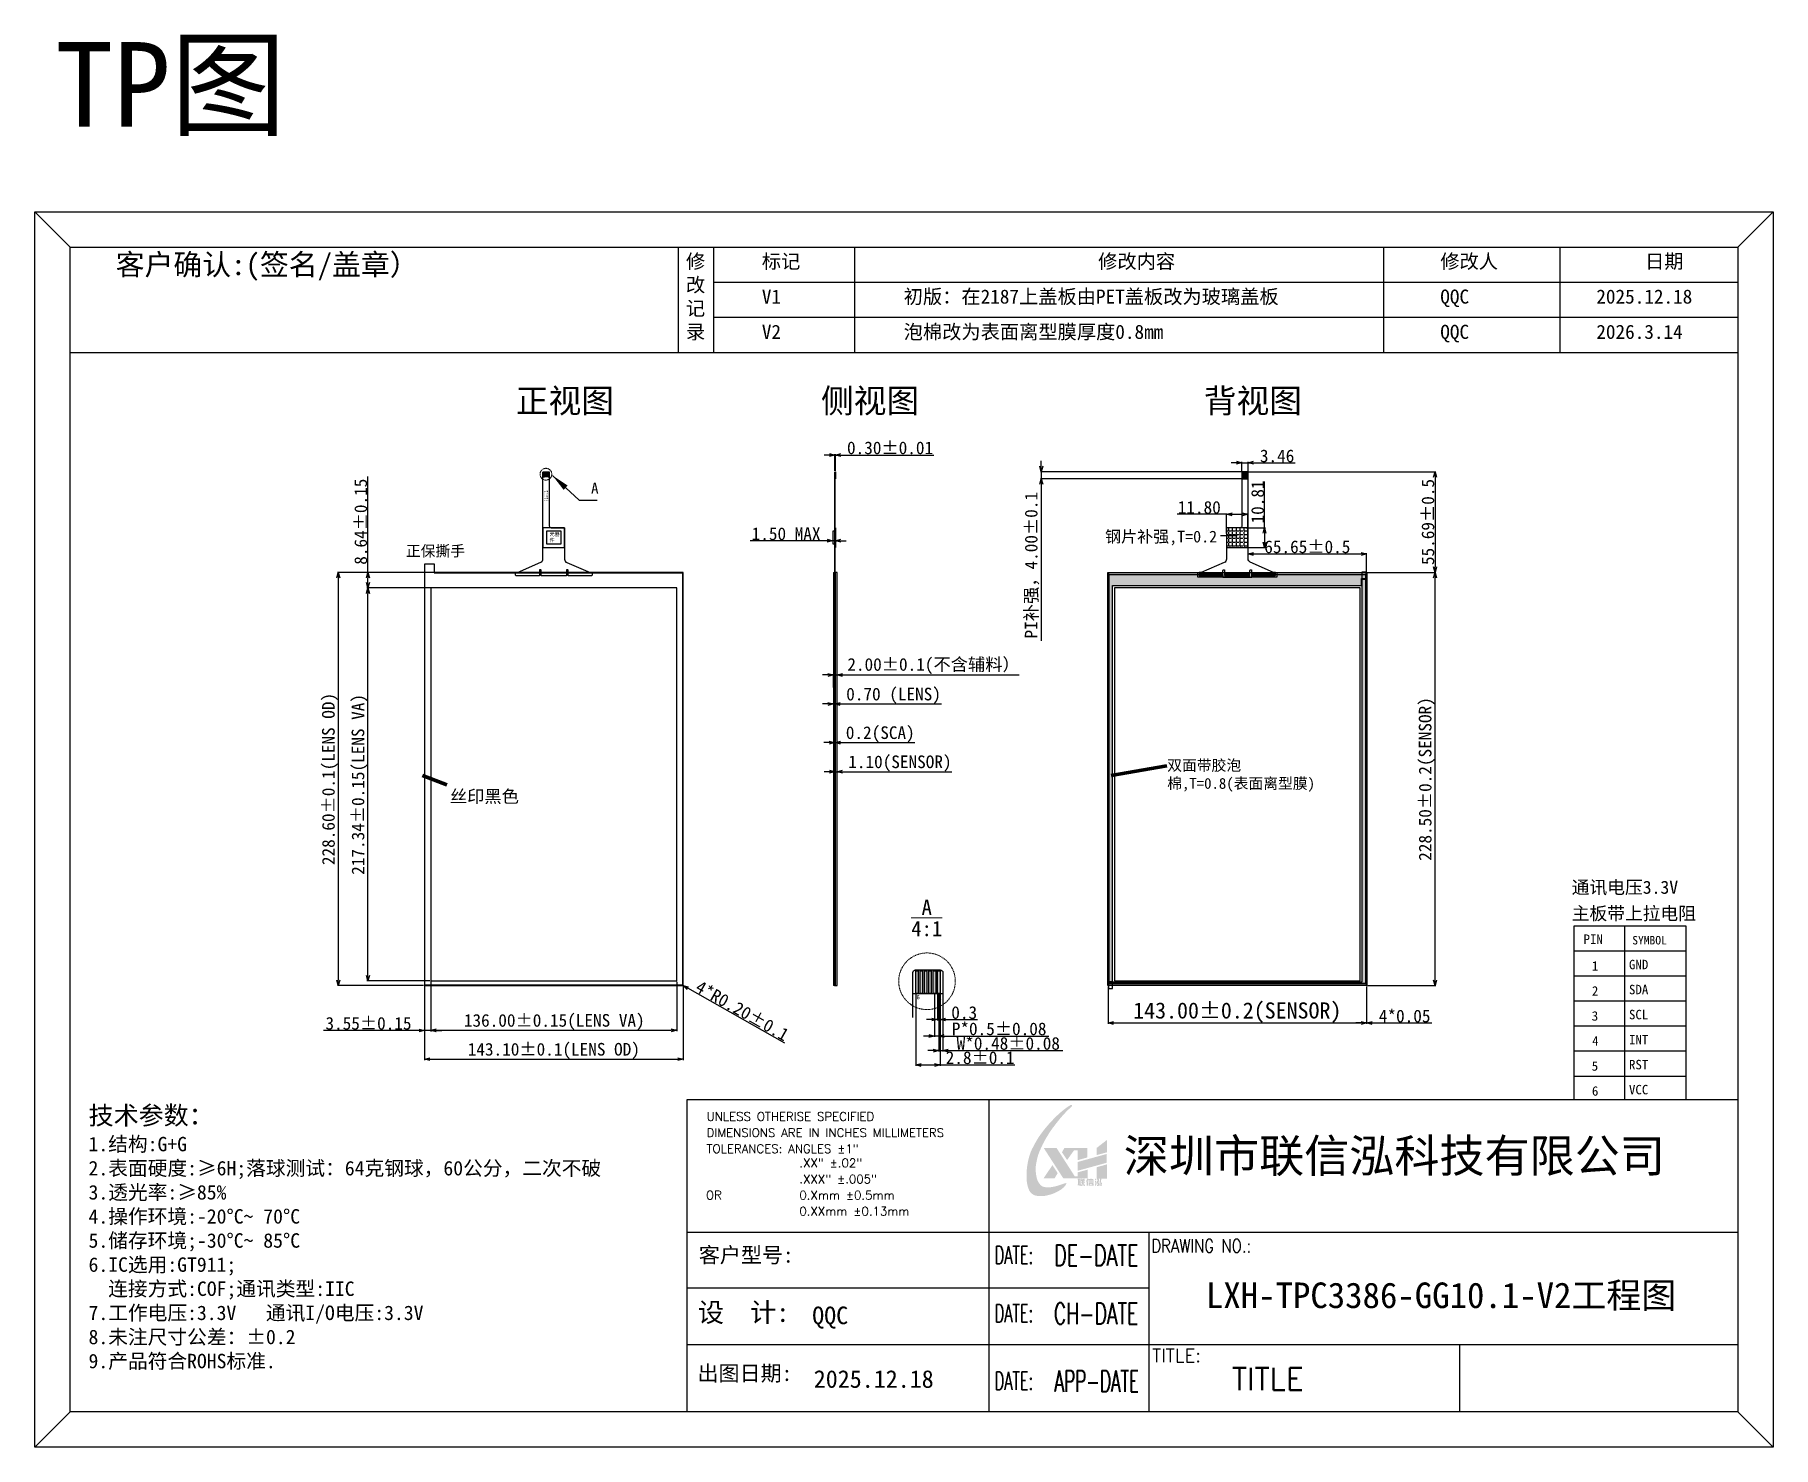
# Model space of a CAD drawing. Header units: millimetres. Extents: x 8997 to 11970, y 808 to 1592.
# Drawn here: x 9918 to 10879, y 808 to 1589 of the extents above; entities that cross this region are included whole.
import ezdxf
from ezdxf.enums import TextEntityAlignment as Align

# ---------------------------------------------------------------- set-up
doc = ezdxf.new("R2010")
doc.units = ezdxf.units.MM
doc.linetypes.add('CENTER', pattern=[0.6, 0.375, -0.075, 0.075, -0.075])
for name, color, linetype in [('copper', 40, 'Continuous'), ('D', 4, 'Continuous'), ('dim', 4, 'Continuous'), ('FPC', 40, 'Continuous'), ('lens', 6, 'Continuous'), ('OCA', 4, 'Continuous'), ('保护膜', 3, 'Continuous'), ('盖板', 6, 'Continuous'), ('背胶', 2, 'Continuous')]:
    doc.layers.add(name, color=color, linetype=linetype)
doc.layers.add('SENSOR', color=9, linetype='Continuous', plot=False)
doc.layers.add('中心线', color=1, linetype='CENTER', lineweight=9)
doc.layers.add('标注线', color=5, linetype='Continuous', lineweight=9)
doc.styles.add('MtX_SimSun', font='')
doc.styles.add('romans', font='romans.shx')
doc.styles.add('ROMANT', font='romans.shx', dxfattribs={"oblique": 10})
doc.styles.get("Standard").update_dxf_attribs({"font": 'simhei.ttf'})
doc.styles.add('TyCAD1', font='')
doc.styles.get('MtX_SimSun').set_extended_font_data('SimSun')
doc.styles.get('TyCAD1').set_extended_font_data('SimSun')
doc.dimstyles.new('ME1', dxfattribs={"dimtxt": 10, "dimasz": 10, "dimexe": 0.5, "dimexo": 1.5, "dimgap": 0.3, "dimtad": 1, "dimtoh": 1, "dimzin": 9, "dimdsep": 46, "dimtxsty": 'Standard', "dimcen": 0, "dimclrd": 5, "dimclre": 5, "dimclrt": 7, "dimadec": 1, "dimazin": 2, "dimtfac": 1, "dimtmove": 0, "dimatfit": 3, "dimfxl": 0, "dimtolj": 1, "dimarcsym": 0})
doc.dimstyles.get("Standard").update_dxf_attribs({"dimtxt": 3, "dimasz": 3, "dimexe": 2.5, "dimexo": 0, "dimtad": 1, "dimdsep": 46, "dimtxsty": 'Standard', "dimblk": '_FILLED', "dimblk1": '_FILLED', "dimblk2": '_FILLED', "dimcen": 0.09, "dimadec": 0, "dimazin": 0, "dimtp": 0.01, "dimtm": 0.01, "dimtfac": 1, "dimtofl": 0, "dimtmove": 0, "dimatfit": 3, "dimldrblk": '_FILLED', "dimfxl": 0, "dimtolj": 1, "dimarcsym": 0})
doc.dimstyles.new('STANDARD$0', dxfattribs={"dimtxt": 5.5, "dimasz": 3, "dimexe": 0.5, "dimexo": 0.5, "dimgap": 0.25, "dimtad": 1, "dimzin": 1, "dimdsep": 46, "dimlunit": 6, "dimtxsty": 'Standard', "dimblk": 'OPEN30', "dimcen": 0.5, "dimadec": 0, "dimazin": 0, "dimtm": 0.3, "dimtfac": 1, "dimtmove": 0, "dimatfit": 3, "dimfxl": 0, "dimtolj": 1, "dimtzin": 0, "dimarcsym": 0})

msp = doc.modelspace()

# ---------------------------------------------------------------- texts
at = {"color": 1, "style": 'TyCAD1'}
for s, p in [('通讯电压3.3V', (10767.936, 1113.997)), ('主板带上拉电阻', (10767.936, 1099.564))]:
    msp.add_text(s, height=7.2, dxfattribs=at).set_placement(p)
at = {"color": 7, "style": 'TyCAD1'}
for s, height, p in [('PIN', 5.2404, (10774.48, 1086.256)), ('SYMBOL', 4.68, (10801.445, 1085.966)), ('GND', 5.2404, (10799.613, 1072.236)), ('1', 5.24, (10779.083, 1071.475)), ('2', 5.24, (10779.083, 1057.639)), ('SDA', 5.2404, (10799.613, 1058.401)), ('3', 5.24, (10779.006, 1043.804)), ('SCL', 5.2404, (10799.613, 1044.565)), ('4', 5.24, (10779.237, 1029.968)), ('INT', 5.2404, (10799.613, 1030.729)), ('5', 5.24, (10779.006, 1016.133)), ('RST', 5.2404, (10799.613, 1016.894)), ('6', 5.24, (10779.122, 1002.297)), ('VCC', 5.2404, (10799.613, 1003.058))]:
    msp.add_text(s, height=height, dxfattribs=at).set_placement(p)
at = {"color": 4, "insert": (9947.593, 996.506), "char_height": 7.99968, "width": 480.4624, "attachment_point": 1}
msp.add_mtext('{\\fSimSun|b0|i0|c134|p2;\\H1.27x;技术参数：\\P\\H0.7875x;1.结构:G+G \\P2.表面硬度:≥6H;\\f宋体|b0|i0|c134|p2;\\H0.999875x;\\C7;落球测试：\\fnsimsun|b0|i0|c134|p2;\\C1;64克钢球，60公分，二次不破\\P\\fSimSun|b0|i0|c134|p2;\\H1.000025x;\\C4;3.透光率:≥85%\\P4.操作环境:-20°C~ 70°C\\P5.储存环境;-30°C~ 85°C\\P6.IC选用:GT911;\\P  连接方式:COF;通讯类型:IIC\\P7.工作电压:3.3V   通讯I/O电压:3.3V\\P8.未注尺寸公差：±0.2 \\P\\H0.9998x;9.产品符合ROHS标准.}', dxfattribs=at)
at = {"layer": 'D'}
for s, insert, char_height, width, attachment_point in [('钢片补强,T=0.2', (10571.814, 1314.826), 6.5, 65.32093, 3), ('正保撕手', (10123.108, 1306.612), 6, 67.34652, 1), ('{\\C1;双面带胶泡棉,T=0.8(表面离型膜)}', (10544.203, 1188.064), 6, 84.39734, 1), ('丝印黑色', (10147.443, 1171.35), 7, 54.82105, 1)]:
    msp.add_mtext(s, dxfattribs=dict(at, insert=insert, char_height=char_height, width=width, attachment_point=attachment_point))
at = {"layer": 'dim', "color": 4}
for s, height, style, p in [('UNLESS OTHERISE SPECIFIED', 4.7663, 'romans', (10289.445, 988.396)), ('DIMENSIONS ARE IN INCHES MILLIMETERS', 4.7663, 'romans', (10289.445, 979.492)), ('深圳市联信泓科技有限公司', 18.28497, 'MtX_SimSun', (10520.202, 959.96)), ('TOLERANCES: ANGLES %%P1"', 4.7663, 'romans', (10289.445, 970.588)), ('.XX" %%P.02"', 4.7663, 'romans', (10340.774, 962.731)), ('.XXX" %%P.005"', 4.7663, 'romans', (10340.774, 953.827)), ('OR', 4.7663, 'romans', (10289.078, 944.923)), ('0.Xmm %%P0.5mm', 4.7663, 'romans', (10340.774, 944.923)), ('0.XXmm %%P0.13mm', 4.7663, 'romans', (10340.774, 936.019)), ('TITLE:', 7.3328, 'romans', (10535.858, 854.978))]:
    msp.add_text(s, height=height, dxfattribs=dict(at, style=style)).set_placement(p)
at = {"layer": 'dim', "color": 4, "style": 'romans'}
for s, height, width, p in [('DATE:', 9.8723, 0.6, (10448.742, 909.231)), ('DRAWING NO.:', 7.33277, 0.817251, (10535.434, 915.55)), ('DATE:', 9.8723, 0.6, (10448.742, 877.017)), ('DATE:', 9.8723, 0.6, (10448.742, 839.671))]:
    msp.add_text(s, height=height, dxfattribs=dict(at, width=width)).set_placement(p)
at = {"layer": 'dim', "color": 4, "attachment_point": 1, "style": 'romans'}
for s, insert, char_height, width in [('{\\fSimSun|b0|i0|c134|p50;TP图}', (9929.362, 1585.112), 46.80953, 1048.59732), ('{\\fSimSun|b0|i0|c134|p54;客户确认:(签名/盖章）}', (9962.613, 1467.879), 11.70238, 262.14933)]:
    msp.add_mtext(s, dxfattribs=dict(at, insert=insert, char_height=char_height, width=width))
at = {"layer": 'dim', "color": 4, "char_height": 7.80159, "width": 51.73623, "attachment_point": 1}
for s, insert in [('{\\fNSimSun|b0|i0|c134|p49;修\\P改\\P记\\P录}', (10278.018, 1467.722)), ('{\\fNSimSun|b0|i0|c134|p49;标记}', (10319.999, 1467.722)), ('{\\fNSimSun|b0|i0|c134|p49;修改内容}', (10506.014, 1467.722)), ('{\\fNSimSun|b0|i0|c134|p49;修改人}', (10695.247, 1467.722)), ('{\\fNSimSun|b0|i0|c134|p49;日期}', (10808.508, 1467.722))]:
    msp.add_mtext(s, dxfattribs=dict(at, insert=insert))
at = {"layer": 'dim', "char_height": 13.27142, "width": 335.19356, "attachment_point": 1}
for s, insert in [('{\\fSimSun|b0|i0|c134|p54;\\C4;正视图}', (10183.918, 1393.302)), ('{\\fSimSun|b0|i0|c134|p54;\\C4;侧视图}', (10352.707, 1393.302)), ('{\\fSimSun|b0|i0|c134|p54;\\C4;背视图}', (10564.447, 1393.302))]:
    msp.add_mtext(s, dxfattribs=dict(at, insert=insert))
at = {"layer": 'dim', "width": 57.94439, "attachment_point": 1, "style": 'romans'}
for s, insert, char_height in [('{\\fSimSun|b0|i0|c134|p54;客户型号:}', (10285.13, 918.497), 8.53299), ('{\\fSimSun|b0|i0|c134|p54;设  计:}', (10284.557, 887.794), 10.62092), ('{\\fSimSun|b0|i0|c134|p54;出图日期:}', (10284.397, 853.067), 8.53299)]:
    msp.add_mtext(s, dxfattribs=dict(at, insert=insert, char_height=char_height))
at = {"layer": 'dim', "color": 3, "attachment_point": 1, "style": 'romans'}
for s, insert, char_height, width in [('{\\fSimSun|b0|i0|c134|p2;LXH-TPC3386-GG10.1-V2工程图}', (10565.617, 898.992), 14.15232, 319.34202), ('{\\fSimSun|b0|i0|c134|p2;QQC}', (10347.855, 885.675), 9.75198, 198.4624), ('{\\fSimSun|b0|i0|c134|p2;2025.12.18}', (10348.708, 850.488), 9.75198, 198.4624)]:
    msp.add_mtext(s, dxfattribs=dict(at, insert=insert, char_height=char_height, width=width))
at = {"layer": 'dim', "color": 4, "style": 'ROMANT'}
for tag, text, height, width, p, p2 in [('DE-DATE', 'YY-MM-DD', 11.7324, 0.606026, (10481.597, 908.176), (10528.311, 908.176)), ('CH-DATE', '', 11.732, 0.592499, (10481.445, 875.931), (10528.159, 875.931)), ('APP-DATE', '', 11.732, 0.528764, (10481.856, 838.541), (10528.57, 838.541))]:
    msp.add_attdef(tag, text=text, height=height, dxfattribs=dict(at, width=width)).set_placement(p, p2, align=Align.FIT)
at = {"layer": 'dim', "color": 4, "style": 'romans'}
msp.add_attdef('TITLE', (10580, 839.508), '', height=12.221, dxfattribs=at)
at = {"layer": 'FPC', "color": 1, "char_height": 7.80159, "attachment_point": 1}
for s, insert, width in [('{\\fNSimSun|b0|i0|c134|p49;V1}', (10319.999, 1448.218), 51.73623), ('{\\fNSimSun|b0|i0|c134|p49;初版：在2187上盖板由PET盖板改为玻璃盖板}', (10398.452, 1448.218), 217.12785), ('{\\fNSimSun|b0|i0|c134|p49;QQC}', (10695.247, 1448.218), 51.73623), ('{\\fNSimSun|b0|i0|c134|p49;2025.12.18}', (10781.558, 1448.218), 51.73623), ('{\\fNSimSun|b0|i0|c134|p49;V2}', (10319.999, 1428.714), 51.73623), ('{\\fNSimSun|b0|i0|c134|p49;泡棉改为表面离型膜厚度0.8mm}', (10398.452, 1428.714), 217.12785), ('{\\fNSimSun|b0|i0|c134|p49;QQC}', (10695.247, 1428.714), 51.73623), ('{\\fNSimSun|b0|i0|c134|p49;2026.3.14}', (10781.558, 1428.714), 51.73623)]:
    msp.add_mtext(s, dxfattribs=dict(at, insert=insert, width=width))
at = {"layer": 'FPC', "insert": (10202.613, 1313.934), "char_height": 2, "width": 6.23141, "attachment_point": 1}
msp.add_mtext('元器件', dxfattribs=at)
at = {"layer": '标注线', "color": 7, "attachment_point": 7}
for s, insert, char_height, width in [('6', (10199.29, 1343.981), 0.5, 0.98243), ('1', (10201.79, 1343.981), 0.5, 0.98243), ('6', (10405.508, 1055.582), 2.4, 4.71567), ('1', (10417.508, 1055.582), 2.4, 4.71567)]:
    msp.add_mtext(s, dxfattribs=dict(at, insert=insert, char_height=char_height, width=width))
at = {"layer": '标注线'}
for s, insert, char_height, width, attachment_point in [('{\\C7;1.GND\\P2.SDA\\P3.SCL^J4.INT\\P5.RST\\P6.VCC}', (10201.857, 1331.266), 0.6, 24.11565, 9), ('\\A1;{\\H0.7x;\\C7;\\SA/4:1;}', (10402.642, 1110.705), 12, 28.36825, 1)]:
    msp.add_mtext(s, dxfattribs=dict(at, insert=insert, char_height=char_height, width=width, attachment_point=attachment_point))
at = {"layer": '标注线', "color": 7, "insert": (10229.657, 1341.339), "char_height": 6, "attachment_point": 3}
msp.add_mtext('A', dxfattribs=at)

# ---------------------------------------------------------------- blocks, each defined once
blk = doc.blocks.new('_Open30')
at = {"color": 0, "linetype": 'ByBlock', "lineweight": -2}
for p, q in [((-1, 0.27), (0, 0)), ((0, 0), (-1, -0.27)), ((0, 0), (-1, 0))]:
    blk.add_line(p, q, dxfattribs=at)
blk = doc.blocks.new('*D3')
at = {"layer": 'D', "color": 0, "lineweight": -2}
for p, q in [((10417.83, 1058.39), (10417.83, 1026.75)), ((10420.13, 1058.39), (10420.13, 1026.75)), ((10414.83, 1027.25), (10411.83, 1027.25)), ((10417.83, 1027.25), (10420.13, 1027.25)), ((10423.13, 1027.25), (10486.48, 1027.25))]:
    blk.add_line(p, q, dxfattribs=at)
at = {"layer": 'Defpoints', "color": 0, "lineweight": -2, "ltscale": 8.780934}
for p in [(10417.83, 1058.89), (10420.13, 1058.89), (10420.13, 1027.25)]:
    blk.add_point(p, dxfattribs=at)
at = {"layer": 'D', "color": 0, "lineweight": -2, "ltscale": 8.780934, "xscale": 3, "yscale": 3, "zscale": 3}
blk.add_blockref('_Open30', (10417.83, 1027.25), dxfattribs=at)
at = {"layer": 'D', "color": 0, "lineweight": -2, "ltscale": 8.780934, "xscale": 3, "yscale": 3, "zscale": 3, "rotation": 180}
blk.add_blockref('_Open30', (10420.13, 1027.25), dxfattribs=at)
at = {"layer": 'D', "color": 0, "ltscale": 8.780934, "insert": (10456.31, 1031.18), "char_height": 7, "attachment_point": 5}
blk.add_mtext('\\A1;W*0.48%%P0.08', dxfattribs=at)
blk = doc.blocks.new('*D4')
at = {"layer": 'D', "color": 0, "lineweight": -2}
for p, q in [((10415.43, 1058.39), (10415.43, 1034.81)), ((10417.83, 1058.39), (10417.83, 1034.81)), ((10412.43, 1035.31), (10409.43, 1035.31)), ((10417.83, 1035.31), (10415.43, 1035.31)), ((10420.83, 1035.31), (10478.67, 1035.31))]:
    blk.add_line(p, q, dxfattribs=at)
at = {"layer": 'Defpoints', "color": 0, "lineweight": -2, "ltscale": 8.780934}
for p in [(10415.43, 1058.89), (10417.83, 1058.89), (10415.43, 1035.31)]:
    blk.add_point(p, dxfattribs=at)
at = {"layer": 'D', "color": 0, "lineweight": -2, "ltscale": 8.780934, "xscale": 3, "yscale": 3, "zscale": 3}
blk.add_blockref('_Open30', (10415.43, 1035.31), dxfattribs=at)
at = {"layer": 'D', "color": 0, "lineweight": -2, "ltscale": 8.780934, "xscale": 3, "yscale": 3, "zscale": 3, "rotation": 180}
blk.add_blockref('_Open30', (10417.83, 1035.31), dxfattribs=at)
at = {"layer": 'D', "color": 0, "ltscale": 8.780934, "insert": (10451.25, 1039.23), "char_height": 7, "attachment_point": 5}
blk.add_mtext('\\A1;P*0.5%%P0.08', dxfattribs=at)
blk = doc.blocks.new('*D5')
at = {"layer": 'D', "color": 0, "lineweight": -2}
for p, q in [((10405.11, 1058.39), (10405.11, 1018.86)), ((10418.55, 1058.39), (10418.55, 1018.86)), ((10408.11, 1019.36), (10415.55, 1019.36)), ((10418.55, 1019.36), (10459.96, 1019.36))]:
    blk.add_line(p, q, dxfattribs=at)
at = {"layer": 'Defpoints', "color": 0, "lineweight": -2, "ltscale": 8.780934}
for p in [(10405.11, 1058.89), (10418.55, 1058.89), (10418.55, 1019.36)]:
    blk.add_point(p, dxfattribs=at)
at = {"layer": 'D', "color": 0, "lineweight": -2, "ltscale": 8.780934, "xscale": 3, "yscale": 3, "zscale": 3, "rotation": 180}
blk.add_blockref('_Open30', (10405.11, 1019.36), dxfattribs=at)
at = {"layer": 'D', "color": 0, "lineweight": -2, "ltscale": 8.780934, "xscale": 3, "yscale": 3, "zscale": 3}
blk.add_blockref('_Open30', (10418.55, 1019.36), dxfattribs=at)
at = {"layer": 'D', "color": 0, "ltscale": 8.780934, "insert": (10440.75, 1023.29), "char_height": 7, "attachment_point": 5}
blk.add_mtext('\\A1;2.8%%P0.1', dxfattribs=at)
blk = doc.blocks.new('*D6')
at = {"layer": 'D', "color": 0, "lineweight": -2}
for p, q in [((10417.11, 1058.39), (10417.11, 1043.95)), ((10418.55, 1058.39), (10418.55, 1043.95)), ((10414.11, 1044.45), (10411.11, 1044.45)), ((10417.11, 1044.45), (10418.55, 1044.45)), ((10421.55, 1044.45), (10439.32, 1044.45))]:
    blk.add_line(p, q, dxfattribs=at)
at = {"layer": 'Defpoints', "color": 0, "lineweight": -2, "ltscale": 8.780934}
for p in [(10417.11, 1058.89), (10418.55, 1058.89), (10418.55, 1044.45)]:
    blk.add_point(p, dxfattribs=at)
at = {"layer": 'D', "color": 0, "lineweight": -2, "ltscale": 8.780934, "xscale": 3, "yscale": 3, "zscale": 3}
blk.add_blockref('_Open30', (10417.11, 1044.45), dxfattribs=at)
at = {"layer": 'D', "color": 0, "lineweight": -2, "ltscale": 8.780934, "xscale": 3, "yscale": 3, "zscale": 3, "rotation": 180}
blk.add_blockref('_Open30', (10418.55, 1044.45), dxfattribs=at)
at = {"layer": 'D', "color": 0, "ltscale": 8.780934, "insert": (10431.93, 1048.24), "char_height": 7, "attachment_point": 5}
blk.add_mtext('\\A1;0.3', dxfattribs=at)
blk = doc.blocks.new('*D7')
at = {"layer": 'D', "color": 0, "lineweight": -2}
for p, q in [((10134.52, 1291.78), (10085.24, 1291.78)), ((10085.74, 1288.78), (10085.74, 1066.18)), ((10132.89, 1063.18), (10085.24, 1063.18))]:
    blk.add_line(p, q, dxfattribs=at)
at = {"layer": 'Defpoints', "color": 0, "lineweight": -2, "ltscale": 8.780934}
for p in [(10135.02, 1291.78), (10085.74, 1063.18), (10133.39, 1063.18)]:
    blk.add_point(p, dxfattribs=at)
at = {"layer": 'D', "color": 0, "lineweight": -2, "ltscale": 8.780934, "xscale": 3, "yscale": 3, "zscale": 3}
for p, rotation in [((10085.74, 1291.78), 90), ((10085.74, 1063.18), 270)]:
    blk.add_blockref('_Open30', p, dxfattribs=dict(at, rotation=rotation))
at = {"layer": 'D', "color": 0, "ltscale": 8.780934, "insert": (10081.18, 1177.48), "char_height": 7, "attachment_point": 5, "rotation": 90}
blk.add_mtext('\\A1;228.60%%P0.1(LENS OD)', dxfattribs=at)
blk = doc.blocks.new('*D8')
at = {"layer": 'D', "color": 0, "lineweight": -2}
for p, q in [((10133.39, 1063.92), (10133.39, 1022)), ((10276.49, 1063.39), (10276.49, 1022)), ((10136.39, 1022.5), (10273.49, 1022.5))]:
    blk.add_line(p, q, dxfattribs=at)
at = {"layer": 'Defpoints', "color": 0, "lineweight": -2, "ltscale": 8.780934}
for p in [(10133.39, 1064.42), (10276.49, 1063.89), (10276.49, 1022.5)]:
    blk.add_point(p, dxfattribs=at)
at = {"layer": 'D', "color": 0, "lineweight": -2, "ltscale": 8.780934, "xscale": 3, "yscale": 3, "zscale": 3, "rotation": 180}
blk.add_blockref('_Open30', (10133.39, 1022.5), dxfattribs=at)
at = {"layer": 'D', "color": 0, "lineweight": -2, "ltscale": 8.780934, "xscale": 3, "yscale": 3, "zscale": 3}
blk.add_blockref('_Open30', (10276.49, 1022.5), dxfattribs=at)
at = {"layer": 'D', "color": 0, "ltscale": 8.780934, "insert": (10204.94, 1027.06), "char_height": 7, "attachment_point": 5}
blk.add_mtext('\\A1;143.10%%P0.1(LENS OD)', dxfattribs=at)
blk = doc.blocks.new('*D9')
at = {"layer": 'D', "color": 0, "lineweight": -2}
for p, q in [((10136.94, 1065.3), (10136.94, 1037.98)), ((10272.94, 1065.3), (10272.94, 1037.98)), ((10139.94, 1038.48), (10269.94, 1038.48))]:
    blk.add_line(p, q, dxfattribs=at)
at = {"layer": 'Defpoints', "color": 0, "lineweight": -2, "ltscale": 8.780934}
for p in [(10136.94, 1065.8), (10272.94, 1065.8), (10272.94, 1038.48)]:
    blk.add_point(p, dxfattribs=at)
at = {"layer": 'D', "color": 0, "lineweight": -2, "ltscale": 8.780934, "xscale": 3, "yscale": 3, "zscale": 3, "rotation": 180}
blk.add_blockref('_Open30', (10136.94, 1038.48), dxfattribs=at)
at = {"layer": 'D', "color": 0, "lineweight": -2, "ltscale": 8.780934, "xscale": 3, "yscale": 3, "zscale": 3}
blk.add_blockref('_Open30', (10272.94, 1038.48), dxfattribs=at)
at = {"layer": 'D', "color": 0, "ltscale": 8.780934, "insert": (10205.19, 1043.04), "char_height": 7, "attachment_point": 5}
blk.add_mtext('\\A1;136.00%%P0.15(LENS VA)', dxfattribs=at)
blk = doc.blocks.new('*D10')
at = {"layer": 'D', "color": 0, "lineweight": -2}
for p, q in [((10137.02, 1283.14), (10101.6, 1283.14)), ((10102.1, 1068.8), (10102.1, 1280.14)), ((10136.44, 1065.8), (10101.6, 1065.8))]:
    blk.add_line(p, q, dxfattribs=at)
at = {"layer": 'Defpoints', "color": 0, "lineweight": -2, "ltscale": 8.780934}
for p in [(10102.1, 1283.14), (10137.52, 1283.14), (10136.94, 1065.8)]:
    blk.add_point(p, dxfattribs=at)
at = {"layer": 'D', "color": 0, "lineweight": -2, "ltscale": 8.780934, "xscale": 3, "yscale": 3, "zscale": 3}
for p, rotation in [((10102.1, 1283.14), 90), ((10102.1, 1065.8), 270)]:
    blk.add_blockref('_Open30', p, dxfattribs=dict(at, rotation=rotation))
at = {"layer": 'D', "color": 0, "ltscale": 8.780934, "insert": (10097.55, 1174.47), "char_height": 7, "attachment_point": 5, "rotation": 90}
blk.add_mtext('\\A1;217.34%%P0.15(LENS VA)', dxfattribs=at)
blk = doc.blocks.new('*D11')
at = {"layer": 'D', "color": 0, "lineweight": -2}
for p, q in [((10511.48, 1062.73), (10511.48, 1042.04)), ((10654.48, 1062.73), (10654.48, 1042.04)), ((10514.48, 1042.54), (10651.48, 1042.54))]:
    blk.add_line(p, q, dxfattribs=at)
at = {"layer": 'Defpoints', "color": 0, "lineweight": -2, "ltscale": 8.780934}
for p in [(10511.48, 1063.23), (10654.48, 1063.23), (10654.48, 1042.54)]:
    blk.add_point(p, dxfattribs=at)
at = {"layer": 'D', "color": 0, "lineweight": -2, "ltscale": 8.780934, "xscale": 3, "yscale": 3, "zscale": 3, "rotation": 180}
blk.add_blockref('_Open30', (10511.48, 1042.54), dxfattribs=at)
at = {"layer": 'D', "color": 0, "lineweight": -2, "ltscale": 8.780934, "xscale": 3, "yscale": 3, "zscale": 3}
blk.add_blockref('_Open30', (10654.48, 1042.54), dxfattribs=at)
at = {"layer": 'D', "color": 0, "ltscale": 8.780934, "insert": (10582.98, 1048.27), "char_height": 7, "attachment_point": 5}
blk.add_mtext('\\A1;\\H1.272727x;143.00%%P0.2(SENSOR)', dxfattribs=at)
blk = doc.blocks.new('*D12')
at = {"layer": 'D', "color": 0, "lineweight": -2}
for p, q in [((10654.98, 1291.73), (10692.86, 1291.73)), ((10692.36, 1066.23), (10692.36, 1288.73)), ((10654.98, 1063.23), (10692.86, 1063.23))]:
    blk.add_line(p, q, dxfattribs=at)
at = {"layer": 'Defpoints', "color": 0, "lineweight": -2, "ltscale": 8.780934}
for p in [(10654.48, 1291.73), (10692.36, 1291.73), (10654.48, 1063.23)]:
    blk.add_point(p, dxfattribs=at)
at = {"layer": 'D', "color": 0, "lineweight": -2, "ltscale": 8.780934, "xscale": 3, "yscale": 3, "zscale": 3}
for p, rotation in [((10692.36, 1291.73), 90), ((10692.36, 1063.23), 270)]:
    blk.add_blockref('_Open30', p, dxfattribs=dict(at, rotation=rotation))
at = {"layer": 'D', "color": 0, "ltscale": 8.780934, "insert": (10687.8, 1177.48), "char_height": 7, "attachment_point": 5, "rotation": 90}
blk.add_mtext('\\A1;228.50%%P0.2(SENSOR)', dxfattribs=at)
blk = doc.blocks.new('*D13')
at = {"layer": 'D', "color": 0, "lineweight": -2}
for p, q in [((10654.48, 1062.73), (10654.48, 1042.04)), ((10654.53, 1062.68), (10654.53, 1042.04)), ((10651.48, 1042.54), (10648.48, 1042.54)), ((10654.48, 1042.54), (10654.53, 1042.54)), ((10657.53, 1042.54), (10690.57, 1042.54))]:
    blk.add_line(p, q, dxfattribs=at)
at = {"layer": 'Defpoints', "color": 0, "lineweight": -2, "ltscale": 8.780934}
for p in [(10654.48, 1063.23), (10654.53, 1063.18), (10654.53, 1042.54)]:
    blk.add_point(p, dxfattribs=at)
at = {"layer": 'D', "color": 0, "lineweight": -2, "ltscale": 8.780934, "xscale": 3, "yscale": 3, "zscale": 3}
blk.add_blockref('_Open30', (10654.48, 1042.54), dxfattribs=at)
at = {"layer": 'D', "color": 0, "lineweight": -2, "ltscale": 8.780934, "xscale": 3, "yscale": 3, "zscale": 3, "rotation": 180}
blk.add_blockref('_Open30', (10654.53, 1042.54), dxfattribs=at)
at = {"layer": 'D', "color": 0, "ltscale": 8.780934, "insert": (10675.55, 1046.33), "char_height": 7, "attachment_point": 5}
blk.add_mtext('\\A1;4*0.05', dxfattribs=at)
blk = doc.blocks.new('*D14')
at = {"layer": 'D', "color": 0, "lineweight": -2}
for p, q in [((10356.58, 1218.97), (10353.58, 1218.97)), ((10359.58, 1219.11), (10359.58, 1218.47)), ((10359.58, 1218.97), (10360.28, 1218.97)), ((10360.28, 1219.2), (10360.28, 1218.47)), ((10363.28, 1218.97), (10419.44, 1218.97))]:
    blk.add_line(p, q, dxfattribs=at)
at = {"layer": 'Defpoints', "color": 0, "lineweight": -2, "ltscale": 8.780934}
for p in [(10359.58, 1219.61), (10360.28, 1219.7), (10360.28, 1218.97)]:
    blk.add_point(p, dxfattribs=at)
at = {"layer": 'D', "color": 0, "lineweight": -2, "ltscale": 8.780934, "xscale": 3, "yscale": 3, "zscale": 3}
blk.add_blockref('_Open30', (10359.58, 1218.97), dxfattribs=at)
at = {"layer": 'D', "color": 0, "lineweight": -2, "ltscale": 8.780934, "xscale": 3, "yscale": 3, "zscale": 3, "rotation": 180}
blk.add_blockref('_Open30', (10360.28, 1218.97), dxfattribs=at)
at = {"layer": 'D', "color": 0, "ltscale": 8.780934, "insert": (10392.86, 1223.53), "char_height": 7, "attachment_point": 5}
blk.add_mtext('\\A1;0.70 (LENS)', dxfattribs=at)
blk = doc.blocks.new('*D15')
at = {"layer": 'D', "color": 0, "lineweight": -2}
for p, q in [((10357.28, 1197.62), (10354.28, 1197.62)), ((10360.28, 1198.12), (10360.28, 1198.12)), ((10360.28, 1197.62), (10360.47, 1197.62)), ((10360.47, 1197.14), (10360.47, 1197.12)), ((10363.47, 1197.62), (10404.53, 1197.62))]:
    blk.add_line(p, q, dxfattribs=at)
at = {"layer": 'Defpoints', "color": 0, "lineweight": -2, "ltscale": 8.780934}
for p in [(10360.28, 1197.62), (10360.47, 1197.64), (10360.47, 1197.62)]:
    blk.add_point(p, dxfattribs=at)
at = {"layer": 'D', "color": 0, "lineweight": -2, "ltscale": 8.780934, "xscale": 3, "yscale": 3, "zscale": 3}
blk.add_blockref('_Open30', (10360.28, 1197.62), dxfattribs=at)
at = {"layer": 'D', "color": 0, "lineweight": -2, "ltscale": 8.780934, "xscale": 3, "yscale": 3, "zscale": 3, "rotation": 180}
blk.add_blockref('_Open30', (10360.47, 1197.62), dxfattribs=at)
at = {"layer": 'D', "color": 0, "ltscale": 8.780934, "insert": (10385.5, 1202.18), "char_height": 7, "attachment_point": 5}
blk.add_mtext('\\A1;0.2(SCA)', dxfattribs=at)
blk = doc.blocks.new('*D16')
at = {"layer": 'D', "color": 0, "lineweight": -2}
for p, q in [((10357.47, 1181.5), (10354.47, 1181.5)), ((10360.47, 1181.5), (10361.57, 1181.5)), ((10360.47, 1181.04), (10360.47, 1181)), ((10361.57, 1181.04), (10361.57, 1181)), ((10364.57, 1181.5), (10425.17, 1181.5))]:
    blk.add_line(p, q, dxfattribs=at)
at = {"layer": 'Defpoints', "color": 0, "lineweight": -2, "ltscale": 8.780934}
for p in [(10360.47, 1181.54), (10361.57, 1181.54), (10361.57, 1181.5)]:
    blk.add_point(p, dxfattribs=at)
at = {"layer": 'D', "color": 0, "lineweight": -2, "ltscale": 8.780934, "xscale": 3, "yscale": 3, "zscale": 3}
blk.add_blockref('_Open30', (10360.47, 1181.5), dxfattribs=at)
at = {"layer": 'D', "color": 0, "lineweight": -2, "ltscale": 8.780934, "xscale": 3, "yscale": 3, "zscale": 3, "rotation": 180}
blk.add_blockref('_Open30', (10361.57, 1181.5), dxfattribs=at)
at = {"layer": 'D', "color": 0, "ltscale": 8.780934, "insert": (10396.37, 1186.06), "char_height": 7, "attachment_point": 5}
blk.add_mtext('\\A1;1.10(SENSOR)', dxfattribs=at)
blk = doc.blocks.new('*D17')
at = {"layer": 'D', "color": 0, "lineweight": -2}
for p, q in [((10356.58, 1235.01), (10353.58, 1235.01)), ((10359.58, 1228.09), (10359.58, 1235.51)), ((10359.58, 1235.01), (10361.57, 1235.01)), ((10361.57, 1235.45), (10361.57, 1235.51)), ((10364.57, 1235.01), (10462.38, 1235.01))]:
    blk.add_line(p, q, dxfattribs=at)
at = {"layer": 'Defpoints', "color": 0, "lineweight": -2, "ltscale": 8.780934}
for p in [(10361.57, 1235.01), (10361.57, 1234.95), (10359.58, 1227.59)]:
    blk.add_point(p, dxfattribs=at)
at = {"layer": 'D', "color": 0, "lineweight": -2, "ltscale": 8.780934, "xscale": 3, "yscale": 3, "zscale": 3}
blk.add_blockref('_Open30', (10359.58, 1235.01), dxfattribs=at)
at = {"layer": 'D', "color": 0, "lineweight": -2, "ltscale": 8.780934, "xscale": 3, "yscale": 3, "zscale": 3, "rotation": 180}
blk.add_blockref('_Open30', (10361.57, 1235.01), dxfattribs=at)
at = {"layer": 'D', "color": 0, "ltscale": 8.780934, "insert": (10414.97, 1239.92), "char_height": 7, "attachment_point": 5}
blk.add_mtext('\\A1;2.00%%P0.1(不含辅料）', dxfattribs=at)
blk = doc.blocks.new('_FILLED')
at = {"color": 0, "linetype": 'ByBlock'}
blk.add_solid([(0, 0), (-1, 0.17), (-1, -0.17)], dxfattribs=at)
blk = doc.blocks.new('*D18')
at = {"layer": 'D', "color": 0, "lineweight": -2}
for p, q in [((10588.18, 1347.47), (10474.07, 1347.47)), ((10474.57, 1350.47), (10474.57, 1353.47)), ((10474.57, 1347.47), (10474.57, 1343.47)), ((10588.18, 1343.47), (10474.07, 1343.47)), ((10474.57, 1340.47), (10474.57, 1253.95))]:
    blk.add_line(p, q, dxfattribs=at)
at = {"layer": 'Defpoints', "color": 0, "lineweight": -2, "ltscale": 8.780934}
for p in [(10588.68, 1347.47), (10474.57, 1343.47), (10588.68, 1343.47)]:
    blk.add_point(p, dxfattribs=at)
at = {"layer": 'D', "color": 0, "lineweight": -2, "ltscale": 8.780934, "xscale": 3, "yscale": 3, "zscale": 3}
for p, rotation in [((10474.57, 1347.47), 270), ((10474.57, 1343.47), 90)]:
    blk.add_blockref('_Open30', p, dxfattribs=dict(at, rotation=rotation))
at = {"layer": 'D', "color": 0, "ltscale": 8.780934, "insert": (10469.47, 1295.71), "char_height": 7, "attachment_point": 5, "rotation": 90}
blk.add_mtext('\\A1;PI补强，4.00%%P0.1', dxfattribs=at)
blk = doc.blocks.new('*D19')
at = {"layer": 'D', "color": 0, "lineweight": -2}
for p, q in [((10589.18, 1347.47), (10692.86, 1347.47)), ((10692.36, 1344.47), (10692.36, 1294.78)), ((10608.29, 1291.78), (10692.86, 1291.78))]:
    blk.add_line(p, q, dxfattribs=at)
at = {"layer": 'Defpoints', "color": 0, "lineweight": -2, "ltscale": 8.780934}
for p in [(10588.68, 1347.47), (10607.79, 1291.78), (10692.36, 1291.78)]:
    blk.add_point(p, dxfattribs=at)
at = {"layer": 'D', "color": 0, "lineweight": -2, "ltscale": 8.780934, "xscale": 3, "yscale": 3, "zscale": 3}
for p, rotation in [((10692.36, 1347.47), 90), ((10692.36, 1291.78), 270)]:
    blk.add_blockref('_Open30', p, dxfattribs=dict(at, rotation=rotation))
at = {"layer": 'D', "color": 0, "ltscale": 8.780934, "insert": (10688.43, 1319.63), "char_height": 7, "attachment_point": 5, "rotation": 90}
blk.add_mtext('\\A1;55.69%%P0.5', dxfattribs=at)
blk = doc.blocks.new('*D20')
at = {"layer": 'D', "color": 0, "lineweight": -2}
for p, q in [((10588.88, 1310.47), (10588.88, 1301.46)), ((10591.88, 1301.96), (10651.53, 1301.96)), ((10654.53, 1290.64), (10654.53, 1302.46))]:
    blk.add_line(p, q, dxfattribs=at)
at = {"layer": 'Defpoints', "color": 0, "lineweight": -2, "ltscale": 8.780934}
for p in [(10588.88, 1310.97), (10654.53, 1301.96), (10654.53, 1290.14)]:
    blk.add_point(p, dxfattribs=at)
at = {"layer": 'D', "color": 0, "lineweight": -2, "ltscale": 8.780934, "xscale": 3, "yscale": 3, "zscale": 3, "rotation": 180}
blk.add_blockref('_Open30', (10588.88, 1301.96), dxfattribs=at)
at = {"layer": 'D', "color": 0, "lineweight": -2, "ltscale": 8.780934, "xscale": 3, "yscale": 3, "zscale": 3}
blk.add_blockref('_Open30', (10654.53, 1301.96), dxfattribs=at)
at = {"layer": 'D', "color": 0, "ltscale": 8.780934, "insert": (10621.71, 1305.88), "char_height": 7, "attachment_point": 5}
blk.add_mtext('\\A1;65.65\\fSimHei|b0|i0|c134|p49;±0.5', dxfattribs=at)
blk = doc.blocks.new('*D21')
at = {"layer": 'D', "color": 0, "lineweight": -2}
for p, q in [((10598.03, 1316.37), (10598.03, 1342.09)), ((10587.65, 1316.37), (10598.53, 1316.37)), ((10598.03, 1313.37), (10598.03, 1308.56)), ((10587.65, 1305.56), (10598.53, 1305.56))]:
    blk.add_line(p, q, dxfattribs=at)
at = {"layer": 'Defpoints', "color": 0, "lineweight": -2, "ltscale": 8.780934}
for p in [(10587.15, 1316.37), (10587.15, 1305.56), (10598.03, 1305.56)]:
    blk.add_point(p, dxfattribs=at)
at = {"layer": 'D', "color": 0, "lineweight": -2, "ltscale": 8.780934, "xscale": 3, "yscale": 3, "zscale": 3}
for p, rotation in [((10598.03, 1316.37), 90), ((10598.03, 1305.56), 270)]:
    blk.add_blockref('_Open30', p, dxfattribs=dict(at, rotation=rotation))
at = {"layer": 'D', "color": 0, "ltscale": 8.780934, "insert": (10594.24, 1330.73), "char_height": 7, "attachment_point": 5, "rotation": 90}
blk.add_mtext('\\A1;10.81', dxfattribs=at)
blk = doc.blocks.new('*D22')
at = {"layer": 'D', "color": 0, "lineweight": -2}
for p, q in [((10577.08, 1323.89), (10549.79, 1323.89)), ((10577.08, 1313.25), (10577.08, 1324.39)), ((10580.08, 1323.89), (10585.88, 1323.89)), ((10588.88, 1313.25), (10588.88, 1324.39))]:
    blk.add_line(p, q, dxfattribs=at)
at = {"layer": 'Defpoints', "color": 0, "lineweight": -2, "ltscale": 8.780934}
for p in [(10588.88, 1323.89), (10577.08, 1312.75), (10588.88, 1312.75)]:
    blk.add_point(p, dxfattribs=at)
at = {"layer": 'D', "color": 0, "lineweight": -2, "ltscale": 8.780934, "xscale": 3, "yscale": 3, "zscale": 3, "rotation": 180}
blk.add_blockref('_Open30', (10577.08, 1323.89), dxfattribs=at)
at = {"layer": 'D', "color": 0, "lineweight": -2, "ltscale": 8.780934, "xscale": 3, "yscale": 3, "zscale": 3}
blk.add_blockref('_Open30', (10588.88, 1323.89), dxfattribs=at)
at = {"layer": 'D', "color": 0, "ltscale": 8.780934, "insert": (10561.94, 1327.68), "char_height": 7, "attachment_point": 5}
blk.add_mtext('\\A1;11.80', dxfattribs=at)
blk = doc.blocks.new('*D23')
at = {"layer": 'D', "color": 0, "lineweight": -2}
for p, q in [((10582.52, 1352.4), (10579.52, 1352.4)), ((10585.52, 1347.67), (10585.52, 1352.9)), ((10585.52, 1352.4), (10588.98, 1352.4)), ((10588.98, 1347.67), (10588.98, 1352.9)), ((10591.98, 1352.4), (10614.99, 1352.4))]:
    blk.add_line(p, q, dxfattribs=at)
at = {"layer": 'Defpoints', "color": 0, "lineweight": -2, "ltscale": 8.780934}
for p in [(10585.52, 1347.17), (10588.98, 1352.4), (10588.98, 1347.17)]:
    blk.add_point(p, dxfattribs=at)
at = {"layer": 'D', "color": 0, "lineweight": -2, "ltscale": 8.780934, "xscale": 3, "yscale": 3, "zscale": 3}
blk.add_blockref('_Open30', (10585.52, 1352.4), dxfattribs=at)
at = {"layer": 'D', "color": 0, "lineweight": -2, "ltscale": 8.780934, "xscale": 3, "yscale": 3, "zscale": 3, "rotation": 180}
blk.add_blockref('_Open30', (10588.98, 1352.4), dxfattribs=at)
at = {"layer": 'D', "color": 0, "ltscale": 8.780934, "insert": (10604.99, 1356.15), "char_height": 7, "attachment_point": 5}
blk.add_mtext('\\A1;3.46', dxfattribs=at)
blk = doc.blocks.new('*D24')
at = {"layer": 'D', "color": 0, "lineweight": -2}
for p, q in [((10357.39, 1356.67), (10354.39, 1356.67)), ((10360.39, 1347.97), (10360.39, 1357.17)), ((10360.39, 1356.67), (10360.69, 1356.67)), ((10360.69, 1347.97), (10360.69, 1357.17)), ((10363.69, 1356.67), (10415.16, 1356.67))]:
    blk.add_line(p, q, dxfattribs=at)
at = {"layer": 'Defpoints', "color": 0, "lineweight": -2, "ltscale": 8.780934}
for p in [(10360.69, 1356.67), (10360.39, 1347.47), (10360.69, 1347.47)]:
    blk.add_point(p, dxfattribs=at)
at = {"layer": 'D', "color": 0, "lineweight": -2, "ltscale": 8.780934, "xscale": 3, "yscale": 3, "zscale": 3}
blk.add_blockref('_Open30', (10360.39, 1356.67), dxfattribs=at)
at = {"layer": 'D', "color": 0, "lineweight": -2, "ltscale": 8.780934, "xscale": 3, "yscale": 3, "zscale": 3, "rotation": 180}
blk.add_blockref('_Open30', (10360.69, 1356.67), dxfattribs=at)
at = {"layer": 'D', "color": 0, "ltscale": 8.780934, "insert": (10390.92, 1360.6), "char_height": 7, "attachment_point": 5}
blk.add_mtext('\\A1;0.30%%P0.01', dxfattribs=at)
blk = doc.blocks.new('*D25')
at = {"layer": 'D', "color": 0, "lineweight": -2}
for p, q in [((10356.19, 1309.29), (10313.63, 1309.29)), ((10359.19, 1309.64), (10359.19, 1308.79)), ((10360.69, 1309.29), (10359.19, 1309.29)), ((10360.69, 1309.64), (10360.69, 1308.79)), ((10363.69, 1309.29), (10366.69, 1309.29))]:
    blk.add_line(p, q, dxfattribs=at)
at = {"layer": 'Defpoints', "color": 0, "lineweight": -2, "ltscale": 8.780934}
for p in [(10359.19, 1310.14), (10359.19, 1309.29), (10360.69, 1310.14)]:
    blk.add_point(p, dxfattribs=at)
at = {"layer": 'D', "color": 0, "lineweight": -2, "ltscale": 8.780934, "xscale": 3, "yscale": 3, "zscale": 3}
blk.add_blockref('_Open30', (10359.19, 1309.29), dxfattribs=at)
at = {"layer": 'D', "color": 0, "lineweight": -2, "ltscale": 8.780934, "xscale": 3, "yscale": 3, "zscale": 3, "rotation": 180}
blk.add_blockref('_Open30', (10360.69, 1309.29), dxfattribs=at)
at = {"layer": 'D', "color": 0, "ltscale": 8.780934, "insert": (10333.41, 1313.08), "char_height": 7, "attachment_point": 5}
blk.add_mtext('\\A1;1.50 MAX', dxfattribs=at)
blk = doc.blocks.new('*D26')
at = {"layer": 'D', "color": 0, "lineweight": -2}
for p, q in [((10133.39, 1062.68), (10133.39, 1037.86)), ((10136.94, 1065.63), (10136.94, 1037.86)), ((10130.39, 1038.36), (10077.5, 1038.36)), ((10136.94, 1038.36), (10133.39, 1038.36)), ((10139.94, 1038.36), (10142.94, 1038.36))]:
    blk.add_line(p, q, dxfattribs=at)
at = {"layer": 'Defpoints', "color": 0, "lineweight": -2, "ltscale": 8.780934}
for p in [(10133.39, 1063.18), (10136.94, 1066.13), (10133.39, 1038.36)]:
    blk.add_point(p, dxfattribs=at)
at = {"layer": 'D', "color": 0, "lineweight": -2, "ltscale": 8.780934, "xscale": 3, "yscale": 3, "zscale": 3}
blk.add_blockref('_Open30', (10133.39, 1038.36), dxfattribs=at)
at = {"layer": 'D', "color": 0, "lineweight": -2, "ltscale": 8.780934, "xscale": 3, "yscale": 3, "zscale": 3, "rotation": 180}
blk.add_blockref('_Open30', (10136.94, 1038.36), dxfattribs=at)
at = {"layer": 'D', "color": 0, "ltscale": 8.780934, "insert": (10102.44, 1042.29), "char_height": 7, "attachment_point": 5}
blk.add_mtext('\\A1;3.55\\fSimHei|b0|i0|c134|p49;±0.15', dxfattribs=at)
blk = doc.blocks.new('*D27')
at = {"layer": 'D', "color": 0, "lineweight": -2}
for p, q in [((10276.29, 1063.38), (10276.47, 1063.28)), ((10332.8, 1031.37), (10279.08, 1061.8))]:
    blk.add_line(p, q, dxfattribs=at)
at = {"layer": 'Defpoints', "color": 0, "lineweight": -2, "ltscale": 8.780934}
for p in [(10276.29, 1063.38), (10276.47, 1063.28)]:
    blk.add_point(p, dxfattribs=at)
at = {"layer": 'D', "color": 0, "lineweight": -2, "ltscale": 8.780934, "xscale": 3, "yscale": 3, "zscale": 3, "rotation": 150.4675043571605}
blk.add_blockref('_Open30', (10276.47, 1063.28), dxfattribs=at)
at = {"layer": 'D', "color": 0, "ltscale": 8.780934, "insert": (10309.18, 1049.27), "char_height": 7, "attachment_point": 5, "rotation": 330.4675}
blk.add_mtext('\\A1;4*R0.20\\fSimHei|b0|i0|c134|p49;±0.1', dxfattribs=at)
blk = doc.blocks.new('*D28')
at = {"layer": 'D', "color": 0, "lineweight": -2}
for p, q in [((10102.1, 1291.78), (10102.1, 1344.79)), ((10155.45, 1291.78), (10101.6, 1291.78)), ((10102.1, 1286.14), (10102.1, 1288.78)), ((10155.45, 1283.14), (10101.6, 1283.14))]:
    blk.add_line(p, q, dxfattribs=at)
at = {"layer": 'Defpoints', "color": 0, "lineweight": -2, "ltscale": 8.780934}
for p in [(10102.1, 1291.78), (10155.95, 1291.78), (10155.95, 1283.14)]:
    blk.add_point(p, dxfattribs=at)
at = {"layer": 'D', "color": 0, "lineweight": -2, "ltscale": 8.780934, "xscale": 3, "yscale": 3, "zscale": 3}
for p, rotation in [((10102.1, 1291.78), 90), ((10102.1, 1283.14), 270)]:
    blk.add_blockref('_Open30', p, dxfattribs=dict(at, rotation=rotation))
at = {"layer": 'D', "color": 0, "ltscale": 8.780934, "insert": (10098.18, 1319.79), "char_height": 7, "attachment_point": 5, "rotation": 90}
blk.add_mtext('\\A1;8.64\\fSimHei|b0|i0|c134|p49;±0.15', dxfattribs=at)

# ---------------------------------------------------------------- dimensions: what is measured, and where the dimension line sits
at = {"layer": 'D'}
for base, p1, p2, text, override, picture, middle in [((10360.685, 1356.672), (10360.385, 1347.47), (10360.685, 1347.47), '<>%%P0.01', {"dimtxt": 7}, '*D24', (10390.924, 1360.599)), ((10359.185, 1309.289), (10360.685, 1310.144), (10359.185, 1310.144), '<> MAX', {"dimtxt": 7}, '*D25', (10333.41, 1313.078)), ((10654.533, 1301.957), (10588.883, 1310.967), (10654.533, 1290.143), '<>\\fSimHei|b0|i0|c134|p49;±0.5', {"dimtxt": 7, "dimtxsty": 'Standard'}, '*D20', (10621.708, 1305.884)), ((10361.572908485, 1235.005981976), (10359.577908485, 1227.592079685), (10361.572908485, 1234.954968486), '<>%%P0.1(不含辅料）', {"dimtxt": 7, "dimtxsty": 'Standard'}, '*D17', (10414.974593879, 1239.916094336)), ((10360.278, 1218.973), (10359.578, 1219.609), (10360.278, 1219.704), '<> (LENS)', {"dimtxt": 7, "dimtxsty": 'Standard'}, '*D14', (10392.857, 1223.529)), ((10360.473, 1197.62), (10360.278, 1197.62), (10360.473, 1197.64), '0.2(SCA)', {"dimtxt": 7, "dimtxsty": 'Standard'}, '*D15', (10385.501, 1202.176)), ((10361.573, 1181.504), (10360.473, 1181.543), (10361.573, 1181.543), '<>(SENSOR)', {"dimtxt": 7}, '*D16', (10396.373, 1186.06)), ((10133.391, 1038.361), (10136.941, 1066.132), (10133.391, 1063.182), '<>\\fSimHei|b0|i0|c134|p49;±0.15', {"dimtxt": 7, "dimtxsty": 'Standard'}, '*D26', (10102.445, 1042.288)), ((10654.533, 1042.536), (10654.483, 1063.232), (10654.533, 1063.182), '4*<>', {"dimtxt": 7, "dimtxsty": 'Standard', "dimblk": 'Open30'}, '*D13', (10675.55, 1046.325))]:
    dim = msp.add_linear_dim(base=base, p1=p1, p2=p2, text=text, dimstyle='STANDARD$0', override=override, dxfattribs=at)
    dim.commit()
    dim.dimension.update_dxf_attribs({"geometry": picture, "text_midpoint": middle})
dim = msp.add_linear_dim(base=(10588.983, 1352.399), p1=(10585.523, 1347.17), p2=(10588.983, 1347.17), dimstyle='STANDARD$0', override={"dimtxt": 7}, dxfattribs=at)
dim.commit()
dim.dimension.update_dxf_attribs({"geometry": '*D23', "text_midpoint": (10604.986, 1356.149)})
dim = msp.add_linear_dim(base=(10474.574, 1343.47), p1=(10588.683, 1347.47), p2=(10588.683, 1343.47), angle=90, text='PI补强，<>%%P0.1', dimstyle='STANDARD$0', override={"dimtxt": 7}, dxfattribs=at)
dim.commit()
dim.dimension.update_dxf_attribs({"geometry": '*D18', "text_midpoint": (10474.574, 1295.712), "dimtype": 160})
for base, p1, p2, text, override, picture, middle in [((10692.359, 1291.782), (10588.683, 1347.47), (10607.792, 1291.782), '<>%%P0.5', {"dimtxt": 7, "dimtxsty": 'Standard'}, '*D19', (10688.432, 1319.626)), ((10102.103, 1291.782), (10155.947, 1283.142), (10155.947, 1291.782), '<>\\fSimHei|b0|i0|c134|p49;±0.15', {"dimtxt": 7, "dimtxsty": 'Standard', "dimblk": 'Open30'}, '*D28', (10098.176, 1319.788)), ((10085.735, 1063.182), (10135.021, 1291.782), (10133.391, 1063.182), '<>%%P0.1(LENS OD)', {"dimtxt": 7}, '*D7', (10081.179, 1177.482)), ((10692.359, 1291.732), (10654.483, 1063.232), (10654.483, 1291.732), '<>%%P0.2(SENSOR)', {"dimtxt": 7}, '*D12', (10687.803, 1177.482)), ((10102.103, 1283.142), (10136.941, 1065.802), (10137.518, 1283.142), '<>%%P0.15(LENS VA)', {"dimtxt": 7, "dimblk": 'Open30'}, '*D10', (10097.547, 1174.472))]:
    dim = msp.add_linear_dim(base=base, p1=p1, p2=p2, angle=90, text=text, dimstyle='STANDARD$0', override=override, dxfattribs=at)
    dim.commit()
    dim.dimension.update_dxf_attribs({"geometry": picture, "text_midpoint": middle})
dim = msp.add_linear_dim(base=(10598.03, 1305.564), p1=(10587.153, 1316.37), p2=(10587.153, 1305.564), angle=90, dimstyle='STANDARD$0', override={"dimtxt": 7}, dxfattribs=at)
dim.commit()
dim.dimension.update_dxf_attribs({"geometry": '*D21', "text_midpoint": (10598.03, 1330.73), "dimtype": 160})
dim = msp.add_linear_dim(base=(10588.883, 1323.886), p1=(10577.083, 1312.748), p2=(10588.883, 1312.748), dimstyle='STANDARD$0', override={"dimtxt": 7}, dxfattribs=at)
dim.commit()
dim.dimension.update_dxf_attribs({"geometry": '*D22', "text_midpoint": (10561.937, 1323.886), "dimtype": 160})
dim = msp.add_radius_dim(center=(10276.291, 1063.382), mpoint=(10276.465, 1063.283), text='4*<>\\fSimHei|b0|i0|c134|p49;±0.1', dimstyle='STANDARD$0', override={"dimtxt": 7, "dimtxsty": 'Standard', "dimblk": 'Open30'}, dxfattribs=at)
dim.commit()
dim.dimension.update_dxf_attribs({"geometry": '*D27', "text_midpoint": (10307.241, 1045.848), "dimtype": 164})
for base, p1, p2, text, override, picture, middle in [((10276.491, 1022.5), (10133.391, 1064.421), (10276.491, 1063.893), '<>%%P0.1(LENS OD)', {"dimtxt": 7}, '*D8', (10204.941, 1022.5)), ((10272.941, 1038.479), (10136.941, 1065.802), (10272.941, 1065.802), '<>%%P0.15(LENS VA)', {"dimtxt": 7, "dimtxsty": 'Standard', "dimblk": 'Open30'}, '*D9', (10205.191, 1038.479)), ((10418.546, 1019.363), (10405.106, 1058.889), (10418.546, 1058.889), '2.8%%P0.1', {"dimtxt": 7}, '*D5', (10440.751, 1019.363)), ((10415.426, 1035.306), (10417.826, 1058.889), (10415.426, 1058.889), 'P*0.5%%P0.08', {"dimtxt": 7}, '*D4', (10451.25, 1035.306)), ((10418.546, 1044.45), (10417.106, 1058.889), (10418.546, 1058.889), '0.3', {"dimtxt": 7}, '*D6', (10431.933, 1044.45)), ((10420.13, 1027.249), (10417.826, 1058.889), (10420.13, 1058.889), 'W*0.48%%P0.08', {"dimtxt": 7}, '*D3', (10456.307, 1027.249)), ((10654.483, 1042.536), (10511.483, 1063.232), (10654.483, 1063.232), '\\H1.272727x;<>%%P0.2(SENSOR)', {"dimtxt": 7, "dimtxsty": 'Standard'}, '*D11', (10582.983, 1042.536))]:
    dim = msp.add_linear_dim(base=base, p1=p1, p2=p2, text=text, dimstyle='STANDARD$0', override=override, dxfattribs=at)
    dim.commit()
    dim.dimension.update_dxf_attribs({"geometry": picture, "text_midpoint": middle, "dimtype": 160})

# ---------------------------------------------------------------- hatches: boundary and pattern name
at = {"layer": 'copper'}
msp.add_hatch(color=1, dxfattribs=at).paths.add_polyline_path([(10466.411, 958.314, 0.0384865), (10466.617, 954.411, 0.0717325), (10467.965, 949.803, 0.1973698), (10470.957, 947.197, 0.08501), (10475.605, 946.787, 0.0978958), (10483.782, 949.414, 0.1004381), (10487.654, 952.346, 0.094686), (10488.451, 953.796, 0.1927319), (10488.438, 953.927, 0.2074263), (10488.263, 953.978, 0.0513133), (10487, 953.659, -0.0175632), (10484.52, 952.822, -0.0429242), (10481.048, 951.899, -0.0805345), (10476.955, 951.685, -0.2319759), (10473.809, 953.335, -0.1426252), (10471.814, 958.04, -0.1090809), (10471.99, 966.02, -0.0653685), (10474.003, 972.427, -0.0397737), (10477.921, 979.975, -0.0378372), (10482.006, 985.909, -0.0254618), (10487.316, 992.34, -0.0273477), (10490.958, 995.916, 0.0282457), (10491.384, 996.37, 0.1611482), (10491.564, 996.873, 0.4213862), (10491.178, 997.245, 0.0933276), (10490.706, 997.089, 0.0391546), (10487.141, 994.643, 0.0367116), (10481.1, 989.117, 0.0421296), (10473.238, 979.544, 0.0276643), (10469.161, 972.201, 0.0584765), (10467.029, 964.999, 0.0432656)])
h = msp.add_hatch(color=142, dxfattribs=at)
h.paths.add_polyline_path([(10483.012, 973.395), (10475.901, 973.422), (10486.777, 956.546), (10500.134, 956.527), (10500.134, 961.373), (10494.67, 959.913), (10494.67, 957.784), (10493.047, 957.784)])
h.paths.add_polyline_path([(10500.071, 968.177), (10500.071, 973.468), (10487.391, 973.468), (10485.999, 971.061), (10488.826, 966.724), (10492.712, 972.127), (10494.664, 972.127), (10494.664, 966.641)])
h.paths.add_polyline_path([(10494.654, 965.642), (10494.654, 960.787), (10510.787, 965.228), (10510.787, 970.084)])
h.paths.add_polyline_path([(10505.255, 962.76), (10505.255, 956.502), (10510.847, 956.502), (10510.847, 964.327)])
h.paths.add_polyline_path([(10510.827, 970.992), (10510.827, 977.795), (10505.22, 973.438), (10505.22, 969.47)])
h.paths.add_polyline_path([(10480.751, 963.918), (10475.785, 956.571), (10481.916, 956.571), (10483.628, 959.484)])
h = msp.add_hatch(color=242, dxfattribs=at)
h.paths.add_polyline_path([(10503.452, 953.556, 0.4142136), (10502.931, 954.076), (10501.2, 954.076, 0.4142136), (10500.679, 953.556), (10500.679, 952.464), (10503.452, 952.464)])
h.paths.add_polyline_path([(10502.762, 953.414), (10502.311, 953.075), (10502.476, 952.611), (10502.052, 952.914), (10501.627, 952.611), (10501.792, 953.075), (10501.342, 953.414), (10501.862, 953.414), (10502.052, 953.989), (10502.242, 953.414)], flags=16)
h.paths.add_polyline_path([(10502.394, 956.275), (10502.394, 956.477), (10501.681, 956.477), (10501.681, 956.271), (10500.661, 956.271), (10500.661, 955.706), (10503.436, 955.706), (10503.436, 956.275)])
h.paths.add_polyline_path([(10500.67, 955.486), (10500.67, 954.983), (10503.45, 954.983), (10503.45, 955.486)])
h.paths.add_polyline_path([(10500.678, 954.795), (10500.678, 954.274), (10503.458, 954.274), (10503.458, 954.795)])
h.paths.add_polyline_path([(10499.706, 952.49), (10500.227, 952.49, 0.2784566), (10500.475, 952.766), (10500.475, 954.932), (10499.986, 954.932, 0.2062763), (10500.598, 956.476), (10499.941, 956.476, -0.1675566), (10499.462, 955.402), (10499.462, 954.548, 0.0225), (10499.626, 954.642), (10499.706, 954.642)])
h.paths.add_polyline_path([(10506.547, 956.02, 0.4142136), (10506.157, 956.411), (10505.331, 956.411), (10505.331, 955.849), (10505.838, 955.849), (10505.838, 955.27), (10505.636, 955.27, 0.4142136), (10505.376, 955.01), (10505.376, 953.711), (10505.842, 953.711), (10505.842, 953.174, -0.4142136), (10505.712, 953.044), (10505.351, 953.044), (10505.351, 952.432), (10506.045, 952.432, 0.4142136), (10506.566, 952.952), (10506.566, 954.292), (10506.085, 954.292), (10506.085, 954.769), (10506.287, 954.769, 0.4142136), (10506.547, 955.029)])
h.paths.add_polyline_path([(10506.662, 952.917, 0.4502264), (10507.049, 952.479), (10507.93, 952.479, 0.4329044), (10508.189, 952.756), (10508.097, 954.214), (10507.589, 954.208), (10507.733, 953.077, -0.4540643), (10507.669, 953.004), (10507.403, 953.004, -0.4526745), (10507.339, 953.077), (10507.781, 956.472), (10507.095, 956.472)])
h.paths.add_polyline_path([(10504.281, 956.042, 1), (10505.022, 956.042, 1)])
h.paths.add_polyline_path([(10504.515, 954.074), (10504.249, 952.559), (10504.824, 952.559, 0.0150759), (10505.055, 953.377, 0.0968656), (10505.093, 954.573, 0.1640255), (10504.872, 955.068, 0.2697062), (10504.232, 955.407), (10504.232, 954.724, -0.3131796)])
h.paths.add_polyline_path([(10497.913, 955.25), (10498.662, 955.25), (10498.662, 955.833), (10498.325, 955.833), (10498.561, 956.493), (10497.806, 956.493), (10497.594, 955.831), (10497.501, 955.831), (10497.26, 956.465), (10496.586, 956.465), (10496.521, 956.465), (10496.53, 956.444), (10496.751, 955.833), (10496.459, 955.833), (10496.459, 955.196), (10497.108, 955.196), (10497.108, 955.118), (10497.145, 955.118), (10497.145, 954.712), (10496.449, 954.712), (10496.449, 954.123), (10497.099, 954.123), (10497.099, 954.069), (10496.523, 952.437), (10497.263, 952.445), (10497.551, 953.405), (10497.657, 953.405), (10498.019, 952.45), (10498.748, 952.45), (10498.18, 953.902), (10497.786, 953.902), (10497.843, 954.119), (10498.686, 954.119), (10498.686, 954.704), (10497.913, 954.704)])
h.paths.add_polyline_path([(10496.3, 955.845), (10496.37, 955.845), (10496.37, 956.431), (10494.679, 956.431), (10494.679, 955.818), (10494.795, 955.818), (10494.795, 953.348), (10494.677, 953.348), (10494.677, 952.784), (10495.624, 952.784), (10495.624, 952.687), (10495.711, 952.687), (10495.711, 952.429), (10496.31, 952.429), (10496.31, 952.786), (10496.492, 952.786), (10496.492, 953.357), (10496.3, 953.357)])
h.paths.add_polyline_path([(10495.689, 955.398), (10495.431, 955.398), (10495.431, 955.845), (10495.689, 955.845)], flags=16)
h.paths.add_polyline_path([(10495.689, 954.812), (10495.689, 954.327), (10495.431, 954.327), (10495.431, 954.812)], flags=16)
h.paths.add_polyline_path([(10495.689, 953.778), (10495.689, 953.338), (10495.431, 953.338), (10495.431, 953.778)], flags=16)
at = {"layer": 'FPC'}
h = msp.add_hatch(dxfattribs=at)
h.set_pattern_fill('ANSI31', color=256, scale=0.1, style=0)
h.set_pattern_definition([(45, (2378.61754, -541.77984), (-0.224506403, 0.224506403), [])])
h.paths.add_polyline_path([(10588.983, 1347.17, 0.4142136), (10588.683, 1347.47), (10585.823, 1347.47, 0.4142136), (10585.523, 1347.17), (10585.523, 1343.47), (10588.983, 1343.47)])
h = msp.add_hatch(dxfattribs=at)
h.set_pattern_fill('ANGLE', color=256, scale=0.3, style=0)
h.set_pattern_definition([(0, (2378.6175, -541.7798), (0, 2.0955), [1.524, -0.5715]), (90, (2378.6175, -541.7798), (-2.0955, 1e-16), [1.524, -0.5715])])
h.paths.add_polyline_path([(10577.083, 1316.37), (10577.083, 1305.564), (10588.883, 1305.564), (10588.883, 1316.37)])
at = {"layer": '标注线'}
h = msp.add_hatch(color=0, dxfattribs=at)
h.dxf.hatch_style = 1
h.paths.add_polyline_path([(10199.571, 1344.77), (10199.271, 1344.77), (10199.271, 1347.37), (10199.571, 1347.37)])
h.paths.add_polyline_path([(10200.071, 1344.77), (10199.771, 1344.77), (10199.771, 1347.37), (10200.071, 1347.37)])
h.paths.add_polyline_path([(10200.571, 1344.77), (10200.271, 1344.77), (10200.271, 1347.37), (10200.571, 1347.37)])
h.paths.add_polyline_path([(10201.071, 1344.77), (10200.771, 1344.77), (10200.771, 1347.37), (10201.071, 1347.37)])
h.paths.add_polyline_path([(10201.571, 1344.77), (10201.271, 1344.77), (10201.271, 1347.37), (10201.571, 1347.37)])
h.paths.add_polyline_path([(10202.071, 1344.77), (10201.771, 1344.77), (10201.771, 1347.37), (10202.071, 1347.37)])
h = msp.add_hatch(color=0, dxfattribs=at)
h.dxf.hatch_style = 1
h.paths.add_polyline_path([(10406.546, 1058.889), (10405.106, 1058.889), (10405.106, 1071.369), (10406.546, 1071.369)])
h.paths.add_polyline_path([(10408.946, 1058.889), (10407.506, 1058.889), (10407.506, 1071.369), (10408.946, 1071.369)])
h.paths.add_polyline_path([(10411.346, 1058.889), (10409.906, 1058.889), (10409.906, 1071.369), (10411.346, 1071.369)])
h.paths.add_polyline_path([(10413.746, 1058.889), (10412.306, 1058.889), (10412.306, 1071.369), (10413.746, 1071.369)])
h.paths.add_polyline_path([(10416.146, 1058.889), (10414.706, 1058.889), (10414.706, 1071.369), (10416.146, 1071.369)])
h.paths.add_polyline_path([(10418.546, 1058.889), (10417.106, 1058.889), (10417.106, 1071.369), (10418.546, 1071.369)])
at = {"layer": '背胶'}
h = msp.add_hatch(dxfattribs=at)
h.set_pattern_fill('ANGLE', color=256, scale=0.5)
h.set_pattern_definition([(0, (2379.149, 0), (0, 3.4925), [2.54, -0.9525]), (90, (2379.149, 0), (-3.4925, 2e-16), [2.54, -0.9525])])
h.paths.add_polyline_path([(10654.183, 1288.394), (10654.183, 1291.432), (10604.844, 1291.432), (10604.844, 1289.132), (10561.122, 1289.132), (10561.122, 1291.432), (10511.783, 1291.432), (10511.783, 1065.532), (10513.983, 1065.532), (10513.983, 1284.472), (10651.683, 1284.472), (10651.683, 1288.394)])
h.paths.add_polyline_path([(10654.183, 1288.094), (10654.183, 1063.432), (10511.783, 1063.432), (10511.783, 1065.232), (10651.983, 1065.232), (10651.983, 1288.094)])

# ---------------------------------------------------------------- linework, layer by layer
for points in [[(10199.271, 1347.37), (10199.571, 1347.37), (10199.571, 1344.77), (10199.271, 1344.77)], [(10199.771, 1347.37), (10200.071, 1347.37), (10200.071, 1344.77), (10199.771, 1344.77)], [(10200.271, 1347.37), (10200.571, 1347.37), (10200.571, 1344.77), (10200.271, 1344.77)], [(10200.771, 1347.37), (10201.071, 1347.37), (10201.071, 1344.77), (10200.771, 1344.77)], [(10201.271, 1347.37), (10201.571, 1347.37), (10201.571, 1344.77), (10201.271, 1344.77)], [(10201.771, 1347.37), (10202.071, 1347.37), (10202.071, 1344.77), (10201.771, 1344.77)], [(10405.106, 1071.369), (10406.546, 1071.369), (10406.546, 1058.889), (10405.106, 1058.889)], [(10407.506, 1071.369), (10408.946, 1071.369), (10408.946, 1058.889), (10407.506, 1058.889)], [(10409.906, 1071.369), (10411.346, 1071.369), (10411.346, 1058.889), (10409.906, 1058.889)], [(10412.306, 1071.369), (10413.746, 1071.369), (10413.746, 1058.889), (10412.306, 1058.889)], [(10414.706, 1071.369), (10416.146, 1071.369), (10416.146, 1058.889), (10414.706, 1058.889)], [(10417.106, 1071.369), (10418.546, 1071.369), (10418.546, 1058.889), (10417.106, 1058.889)]]:
    msp.add_lwpolyline(points, close=True)
for points in [[(10198.941, 1344.77), (10202.401, 1344.77)], [(10403.522, 1058.889), (10420.13, 1058.889)]]:
    msp.add_lwpolyline(points)
at = {"color": 7, "linetype": 'Continuous'}
msp.add_lwpolyline([(10511.483, 1291.732), (10654.483, 1291.732), (10654.483, 1063.232), (10511.483, 1063.232)], close=True, dxfattribs=at)
at = {"color": 7}
msp.add_lwpolyline([(10831.058, 1000.254, -0.4142136), (10830.824, 1000.02), (10769.388, 1000.02), (10769.388, 1096.357), (10831.058, 1096.357)], format="xyb", close=True, dxfattribs=at)
for points in [[(10797.059, 1096.357), (10797.059, 1000.02)], [(10769.388, 1082.382), (10831.058, 1082.382)], [(10769.388, 1068.547), (10831.058, 1068.547)], [(10769.388, 1054.711), (10831.058, 1054.711)], [(10769.388, 1040.876), (10831.058, 1040.876)], [(10769.388, 1027.04), (10831.058, 1027.04)], [(10769.388, 1013.205), (10831.058, 1013.205)]]:
    msp.add_lwpolyline(points, dxfattribs=at)
at = {"layer": 'D'}
msp.add_lwpolyline([(10360.473, 1291.732), (10360.278, 1291.732), (10360.278, 1063.232), (10360.473, 1063.232)], close=True, dxfattribs=at)
at = {"layer": 'dim', "color": 4}
for p, q in [((9937.359, 1471.66), (9917.856, 1491.164)), ((10859.9, 1471.66), (10879.404, 1491.164)), ((10273.871, 1413.148), (10273.871, 1471.66)), ((10293.375, 1413.148), (10293.375, 1471.66)), ((10371.391, 1413.148), (10371.391, 1471.66)), ((10663.95, 1413.148), (10663.95, 1471.66)), ((10761.47, 1413.148), (10761.47, 1471.66)), ((10859.9, 1452.156), (10293.375, 1452.156)), ((10859.9, 1432.652), (10293.375, 1432.652)), ((10273.871, 1413.148), (9937.359, 1413.148)), ((10859.9, 1413.148), (10273.871, 1413.148)), ((9937.359, 827.377), (9917.856, 807.873)), ((10859.9, 827.377), (10879.404, 807.873))]:
    msp.add_line(p, q, dxfattribs=at)
for points in [[(10879.404, 807.873), (9917.856, 807.873), (9917.856, 1491.164), (10879.404, 1491.164)], [(10859.9, 827.377), (9937.359, 827.377), (9937.359, 1471.66), (10859.9, 1471.66)]]:
    msp.add_lwpolyline(points, close=True, dxfattribs=at)
for points in [[(10859.9, 1000.02), (10278.482, 1000.02), (10278.482, 827.377)], [(10445.737, 827.377), (10445.737, 1000.02)], [(10859.9, 926.693), (10278.482, 926.693)], [(10533.999, 926.693), (10533.999, 827.377)], [(10533.999, 895.929), (10278.482, 895.929)], [(10859.9, 864.596), (10278.482, 864.596)], [(10706.067, 827.377), (10706.067, 864.596)]]:
    msp.add_lwpolyline(points, dxfattribs=at)
at = {"layer": 'FPC'}
for p, q in [((10360.485, 1347.47), (10360.685, 1347.47)), ((10360.685, 1347.47), (10360.685, 1343.47)), ((10360.685, 1343.47), (10360.485, 1343.47))]:
    msp.add_line(p, q, dxfattribs=at)
for points in [[(10212.243, 1293.182, 0.4142136), (10211.943, 1292.882), (10211.943, 1290.132, -0.4142136), (10211.643, 1289.832), (10198.24, 1289.832, -0.4142136), (10197.94, 1290.132), (10197.94, 1292.882, 0.4142136), (10197.64, 1293.182), (10197.317, 1293.182, 0.4142136), (10197.017, 1292.882), (10197.017, 1290.132, -0.4142136), (10196.717, 1289.832), (10184.281, 1289.832, -0.4142136), (10183.781, 1290.332), (10183.781, 1291.432, -0.4142136), (10184.081, 1291.732), (10184.674, 1291.732, 0.1049534), (10184.878, 1291.775), (10197.754, 1297.499, 0.2963758), (10198.941, 1299.326), (10198.941, 1347.17, -0.4142136), (10199.241, 1347.47), (10202.101, 1347.47, -0.4142136), (10202.401, 1347.17), (10202.401, 1317.47, 0.4142136), (10203.401, 1316.47), (10210.741, 1316.47, -0.4142136), (10210.941, 1316.27), (10210.941, 1305.464), (10210.941, 1299.013, 0.3015567), (10212.164, 1297.17), (10224.96, 1291.771, 0.1001476), (10225.154, 1291.732), (10225.802, 1291.732, -0.4142136), (10226.102, 1291.432), (10226.102, 1290.332, -0.4142136), (10225.602, 1289.832), (10213.165, 1289.832, -0.4142136), (10212.865, 1290.132), (10212.865, 1292.882, 0.4142136), (10212.565, 1293.182)], [(10575.682, 1293.182, -0.4142136), (10575.982, 1292.882), (10575.982, 1290.132, 0.4142136), (10576.282, 1289.832), (10589.684, 1289.832, 0.4142136), (10589.984, 1290.132), (10589.984, 1292.882, -0.4142136), (10590.284, 1293.182), (10590.607, 1293.182, -0.4142136), (10590.907, 1292.882), (10590.907, 1290.132, 0.4142136), (10591.207, 1289.832), (10603.644, 1289.832, 0.4142136), (10604.144, 1290.332), (10604.144, 1291.432, 0.4142136), (10603.844, 1291.732), (10603.25, 1291.732, -0.1049534), (10603.047, 1291.775), (10590.171, 1297.499, -0.2963758), (10588.983, 1299.326), (10588.983, 1347.17, 0.4142136), (10588.683, 1347.47), (10585.823, 1347.47, 0.4142136), (10585.523, 1347.17), (10585.523, 1317.47, -0.4142136), (10584.523, 1316.47), (10577.183, 1316.47, 0.4142136), (10576.983, 1316.27), (10576.983, 1305.464), (10576.983, 1299.013, -0.3015567), (10575.76, 1297.17), (10562.964, 1291.771, -0.1001476), (10562.77, 1291.732), (10562.122, 1291.732, 0.4142136), (10561.822, 1291.432), (10561.822, 1290.332, 0.4142136), (10562.322, 1289.832), (10574.759, 1289.832, 0.4142136), (10575.059, 1290.132), (10575.059, 1292.882, -0.4142136), (10575.359, 1293.182)], [(10199.241, 1305.471), (10210.641, 1305.471, 0.4142136), (10210.941, 1305.771), (10210.941, 1316.17, 0.4142136), (10210.641, 1316.47), (10199.241, 1316.47, 0.4142136), (10198.941, 1316.17), (10198.941, 1305.771, 0.4142136)]]:
    msp.add_lwpolyline(points, format="xyb", close=True, dxfattribs=at)
for points in [[(10360.385, 1291.732), (10360.385, 1347.47)], [(10360.485, 1291.732), (10360.485, 1347.47)]]:
    msp.add_lwpolyline(points, dxfattribs=at)
for points in [[(10585.523, 1343.47), (10588.983, 1343.47), (10588.983, 1347.17, 0.4142136), (10588.683, 1347.47), (10585.823, 1347.47, 0.4142136), (10585.523, 1347.17), (10585.523, 1343.47)], [(10403.522, 1045.579), (10403.522, 1070.409, -0.4142136), (10404.962, 1071.849), (10418.69, 1071.849, -0.4142136), (10420.13, 1070.409), (10420.13, 1045.579)]]:
    msp.add_lwpolyline(points, format="xyb", dxfattribs=at)
for points in [[(10200.941, 1307.471), (10208.941, 1307.471), (10208.941, 1314.47), (10200.941, 1314.47)], [(10360.385, 1314.47), (10359.185, 1314.47), (10359.185, 1307.471), (10360.385, 1307.471)], [(10588.883, 1316.37), (10577.083, 1316.37), (10577.083, 1305.564), (10588.883, 1305.564)]]:
    msp.add_lwpolyline(points, close=True, dxfattribs=at)
at = {"layer": 'FPC', "color": 0}
msp.add_lwpolyline([(10360.485, 1316.37), (10360.685, 1316.37), (10360.685, 1305.564), (10360.485, 1305.564)], close=True, dxfattribs=at)
at = {"layer": 'FPC', "linetype": 'Continuous'}
for points in [[(10562.622, 1291.532), (10563.022, 1291.532), (10563.022, 1290.032), (10562.622, 1290.032), (10562.622, 1290.662), (10562.122, 1290.662), (10562.122, 1290.962), (10562.622, 1290.962)], [(10563.822, 1290.032), (10563.422, 1290.032), (10563.422, 1291.532), (10563.822, 1291.532)], [(10564.622, 1290.032), (10564.222, 1290.032), (10564.222, 1291.532), (10564.622, 1291.532)], [(10565.422, 1290.032), (10565.022, 1290.032), (10565.022, 1291.532), (10565.422, 1291.532)], [(10566.222, 1290.032), (10565.822, 1290.032), (10565.822, 1291.532), (10566.222, 1291.532)], [(10567.022, 1290.032), (10566.622, 1290.032), (10566.622, 1291.532), (10567.022, 1291.532)], [(10567.822, 1290.032), (10567.422, 1290.032), (10567.422, 1291.532), (10567.822, 1291.532)], [(10568.622, 1290.032), (10568.222, 1290.032), (10568.222, 1291.532), (10568.622, 1291.532)], [(10569.422, 1290.032), (10569.022, 1290.032), (10569.022, 1291.532), (10569.422, 1291.532)], [(10570.222, 1290.032), (10569.822, 1290.032), (10569.822, 1291.532), (10570.222, 1291.532)], [(10571.022, 1290.032), (10570.622, 1290.032), (10570.622, 1291.532), (10571.022, 1291.532)], [(10571.822, 1290.032), (10571.422, 1290.032), (10571.422, 1291.532), (10571.822, 1291.532)], [(10572.622, 1290.032), (10572.222, 1290.032), (10572.222, 1291.532), (10572.622, 1291.532)], [(10573.422, 1290.032), (10573.022, 1290.032), (10573.022, 1291.532), (10573.422, 1291.532)], [(10574.222, 1290.032), (10573.822, 1290.032), (10573.822, 1291.532), (10574.222, 1291.532), (10574.222, 1290.962), (10574.722, 1290.962), (10574.722, 1290.662), (10574.222, 1290.662)], [(10576.282, 1290.932), (10576.282, 1290.632), (10576.782, 1290.632), (10576.782, 1290.032), (10577.182, 1290.032), (10577.182, 1291.532), (10576.782, 1291.532), (10576.782, 1290.932)], [(10577.582, 1290.032), (10577.982, 1290.032), (10577.982, 1291.532), (10577.582, 1291.532)], [(10578.382, 1290.032), (10578.782, 1290.032), (10578.782, 1291.532), (10578.382, 1291.532)], [(10579.182, 1290.032), (10579.582, 1290.032), (10579.582, 1291.532), (10579.182, 1291.532)], [(10579.982, 1290.032), (10580.382, 1290.032), (10580.382, 1291.532), (10579.982, 1291.532)], [(10580.782, 1290.032), (10581.182, 1290.032), (10581.182, 1291.532), (10580.782, 1291.532)], [(10581.582, 1290.032), (10581.982, 1290.032), (10581.982, 1291.532), (10581.582, 1291.532)], [(10582.382, 1290.032), (10582.782, 1290.032), (10582.782, 1291.532), (10582.382, 1291.532)], [(10583.182, 1290.032), (10583.582, 1290.032), (10583.582, 1291.532), (10583.182, 1291.532)], [(10583.982, 1290.032), (10584.382, 1290.032), (10584.382, 1291.532), (10583.982, 1291.532)], [(10584.782, 1290.032), (10585.182, 1290.032), (10585.182, 1291.532), (10584.782, 1291.532)], [(10585.582, 1290.032), (10585.982, 1290.032), (10585.982, 1291.532), (10585.582, 1291.532)], [(10586.382, 1290.032), (10586.782, 1290.032), (10586.782, 1291.532), (10586.382, 1291.532)], [(10587.182, 1290.032), (10587.582, 1290.032), (10587.582, 1291.532), (10587.182, 1291.532)], [(10587.982, 1290.032), (10588.382, 1290.032), (10588.382, 1291.532), (10587.982, 1291.532)], [(10589.182, 1291.532), (10589.182, 1290.932), (10589.682, 1290.932), (10589.682, 1290.632), (10589.182, 1290.632), (10589.182, 1290.032), (10588.782, 1290.032), (10588.782, 1291.532)], [(10591.744, 1290.032), (10592.144, 1290.032), (10592.144, 1291.532), (10591.744, 1291.532), (10591.744, 1290.962), (10591.244, 1290.962), (10591.244, 1290.662), (10591.744, 1290.662)], [(10592.544, 1290.032), (10592.944, 1290.032), (10592.944, 1291.532), (10592.544, 1291.532)], [(10593.344, 1290.032), (10593.744, 1290.032), (10593.744, 1291.532), (10593.344, 1291.532)], [(10594.144, 1290.032), (10594.544, 1290.032), (10594.544, 1291.532), (10594.144, 1291.532)], [(10594.944, 1290.032), (10595.344, 1290.032), (10595.344, 1291.532), (10594.944, 1291.532)], [(10595.744, 1290.032), (10596.144, 1290.032), (10596.144, 1291.532), (10595.744, 1291.532)], [(10596.544, 1290.032), (10596.944, 1290.032), (10596.944, 1291.532), (10596.544, 1291.532)], [(10597.344, 1290.032), (10597.744, 1290.032), (10597.744, 1291.532), (10597.344, 1291.532)], [(10598.144, 1290.032), (10598.544, 1290.032), (10598.544, 1291.532), (10598.144, 1291.532)], [(10598.944, 1290.032), (10599.344, 1290.032), (10599.344, 1291.532), (10598.944, 1291.532)], [(10599.744, 1290.032), (10600.144, 1290.032), (10600.144, 1291.532), (10599.744, 1291.532)], [(10600.544, 1290.032), (10600.944, 1290.032), (10600.944, 1291.532), (10600.544, 1291.532)], [(10601.344, 1290.032), (10601.744, 1290.032), (10601.744, 1291.532), (10601.344, 1291.532)], [(10602.144, 1290.032), (10602.544, 1290.032), (10602.544, 1291.532), (10602.144, 1291.532)], [(10603.344, 1291.532), (10602.944, 1291.532), (10602.944, 1290.032), (10603.344, 1290.032), (10603.344, 1290.662), (10603.844, 1290.662), (10603.844, 1290.962), (10603.344, 1290.962)]]:
    msp.add_lwpolyline(points, close=True, dxfattribs=at)
at = {"layer": 'lens', "linetype": 'Continuous'}
for points in [[(10276.291, 1291.782), (10133.591, 1291.782, 0.4142136), (10133.391, 1291.582), (10133.391, 1063.382, 0.4142136), (10133.591, 1063.182), (10276.291, 1063.182, 0.4142136), (10276.491, 1063.382), (10276.491, 1291.582, 0.4142136)], [(10511.633, 1291.782), (10654.333, 1291.782, -0.4142136), (10654.533, 1291.582), (10654.533, 1063.382, -0.4142136), (10654.333, 1063.182), (10511.633, 1063.182, -0.4142136), (10511.433, 1063.382), (10511.433, 1291.582, -0.4142136)]]:
    msp.add_lwpolyline(points, format="xyb", close=True, dxfattribs=at)
for points in [[(10272.941, 1065.802), (10272.941, 1283.142), (10136.941, 1283.142), (10136.941, 1065.802)], [(10514.983, 1065.802), (10650.983, 1065.802), (10650.983, 1283.142), (10514.983, 1283.142)]]:
    msp.add_lwpolyline(points, close=True, dxfattribs=at)
at = {"layer": 'OCA', "color": 244, "lineweight": -2, "ltscale": 8.780934}
msp.add_lwpolyline([(10574.982, 1290.532), (10574.982, 1289.032), (10590.984, 1289.032), (10590.984, 1290.532), (10653.883, 1290.532), (10653.883, 1064.432), (10512.083, 1064.432), (10512.083, 1290.532)], close=True, dxfattribs=at)
at = {"layer": 'SENSOR'}
msp.add_lwpolyline([(10361.573, 1291.732), (10360.473, 1291.732), (10360.473, 1063.232), (10361.573, 1063.232)], close=True, dxfattribs=at)
at = {"layer": '中心线'}
for centre, radius in [((10200.571, 1346.07), 3.262), ((10411.346, 1065.609), 15.658)]:
    msp.add_circle(centre, radius, dxfattribs=at)
at = {"layer": '保护膜', "linetype": 'Continuous'}
msp.add_lwpolyline([(10133.691, 1063.482), (10133.691, 1291.482), (10133.691, 1296.482), (10138.691, 1296.482), (10138.691, 1291.482), (10276.191, 1291.482), (10276.191, 1063.482)], close=True, dxfattribs=at)
at = {"layer": '盖板', "linetype": 'Continuous', "lineweight": 9}
msp.add_lwpolyline([(10360.278, 1291.782), (10359.578, 1291.782), (10359.578, 1063.182), (10360.278, 1063.182)], close=True, dxfattribs=at)
at = {"layer": '背胶'}
msp.add_line((10654.183, 1288.394), (10654.183, 1291.432), dxfattribs=at)
for points in [[(10654.183, 1288.394), (10654.183, 1291.432), (10604.844, 1291.432), (10604.844, 1289.132), (10561.122, 1289.132), (10561.122, 1291.432), (10511.783, 1291.432), (10511.783, 1065.532), (10513.983, 1065.532), (10513.983, 1284.472), (10651.683, 1284.472), (10651.683, 1288.394)], [(10654.183, 1288.094), (10654.183, 1063.432), (10511.783, 1063.432), (10511.783, 1065.232), (10651.983, 1065.232), (10651.983, 1288.094)]]:
    msp.add_lwpolyline(points, close=True, dxfattribs=at)
at = {"layer": '背胶', "color": 1}
for points in [[(10651.983, 1288.094), (10651.983, 1292.094), (10654.183, 1292.094), (10654.183, 1288.094)], [(10511.783, 1065.532), (10511.783, 1061.532), (10513.983, 1061.532), (10513.983, 1065.532)]]:
    msp.add_lwpolyline(points, dxfattribs=at)

msp.set_redraw_order([(e.dxf.handle, doc.entitydb.next_handle()) for e in msp.query("TEXT MTEXT ATTDEF DIMENSION ARC_DIMENSION")])  # texts and dimensions are drawn at this point

# ---------------------------------------------------------------- leaders
at = {"layer": 'D'}
for points, override in [([(10582.96, 1312.05), (10573.636, 1312.05)], {"dimgap": 0.6, "dimtad": 0}), ([(10513.261, 1179.358), (10543.979, 1184.697)], {"dimasz": 3, "dimgap": 0.25, "dimzin": 1, "dimlunit": 6, "dimcen": 0.5, "dimtm": 0.3, "dimtofl": 1, "dimlwd": 65534, "dimlwe": 65534}), ([(10132.312, 1179.464), (10145.841, 1174.232)], {"dimasz": 3, "dimgap": 0.25, "dimzin": 1, "dimlunit": 6, "dimcen": 0.5, "dimtm": 0.3, "dimtofl": 1, "dimlwd": 65534, "dimlwe": 65534})]:
    msp.add_leader(points, dimstyle='Standard', override=override, dxfattribs=at)
at = {"layer": '标注线'}
msp.add_leader([(10204.168, 1345.416), (10219, 1331.628), (10229, 1331.628)], dimstyle='ME1', override={"dimgap": 0.3, "dimtad": 1}, dxfattribs=at)

doc.saveas('drawing.dxf')
